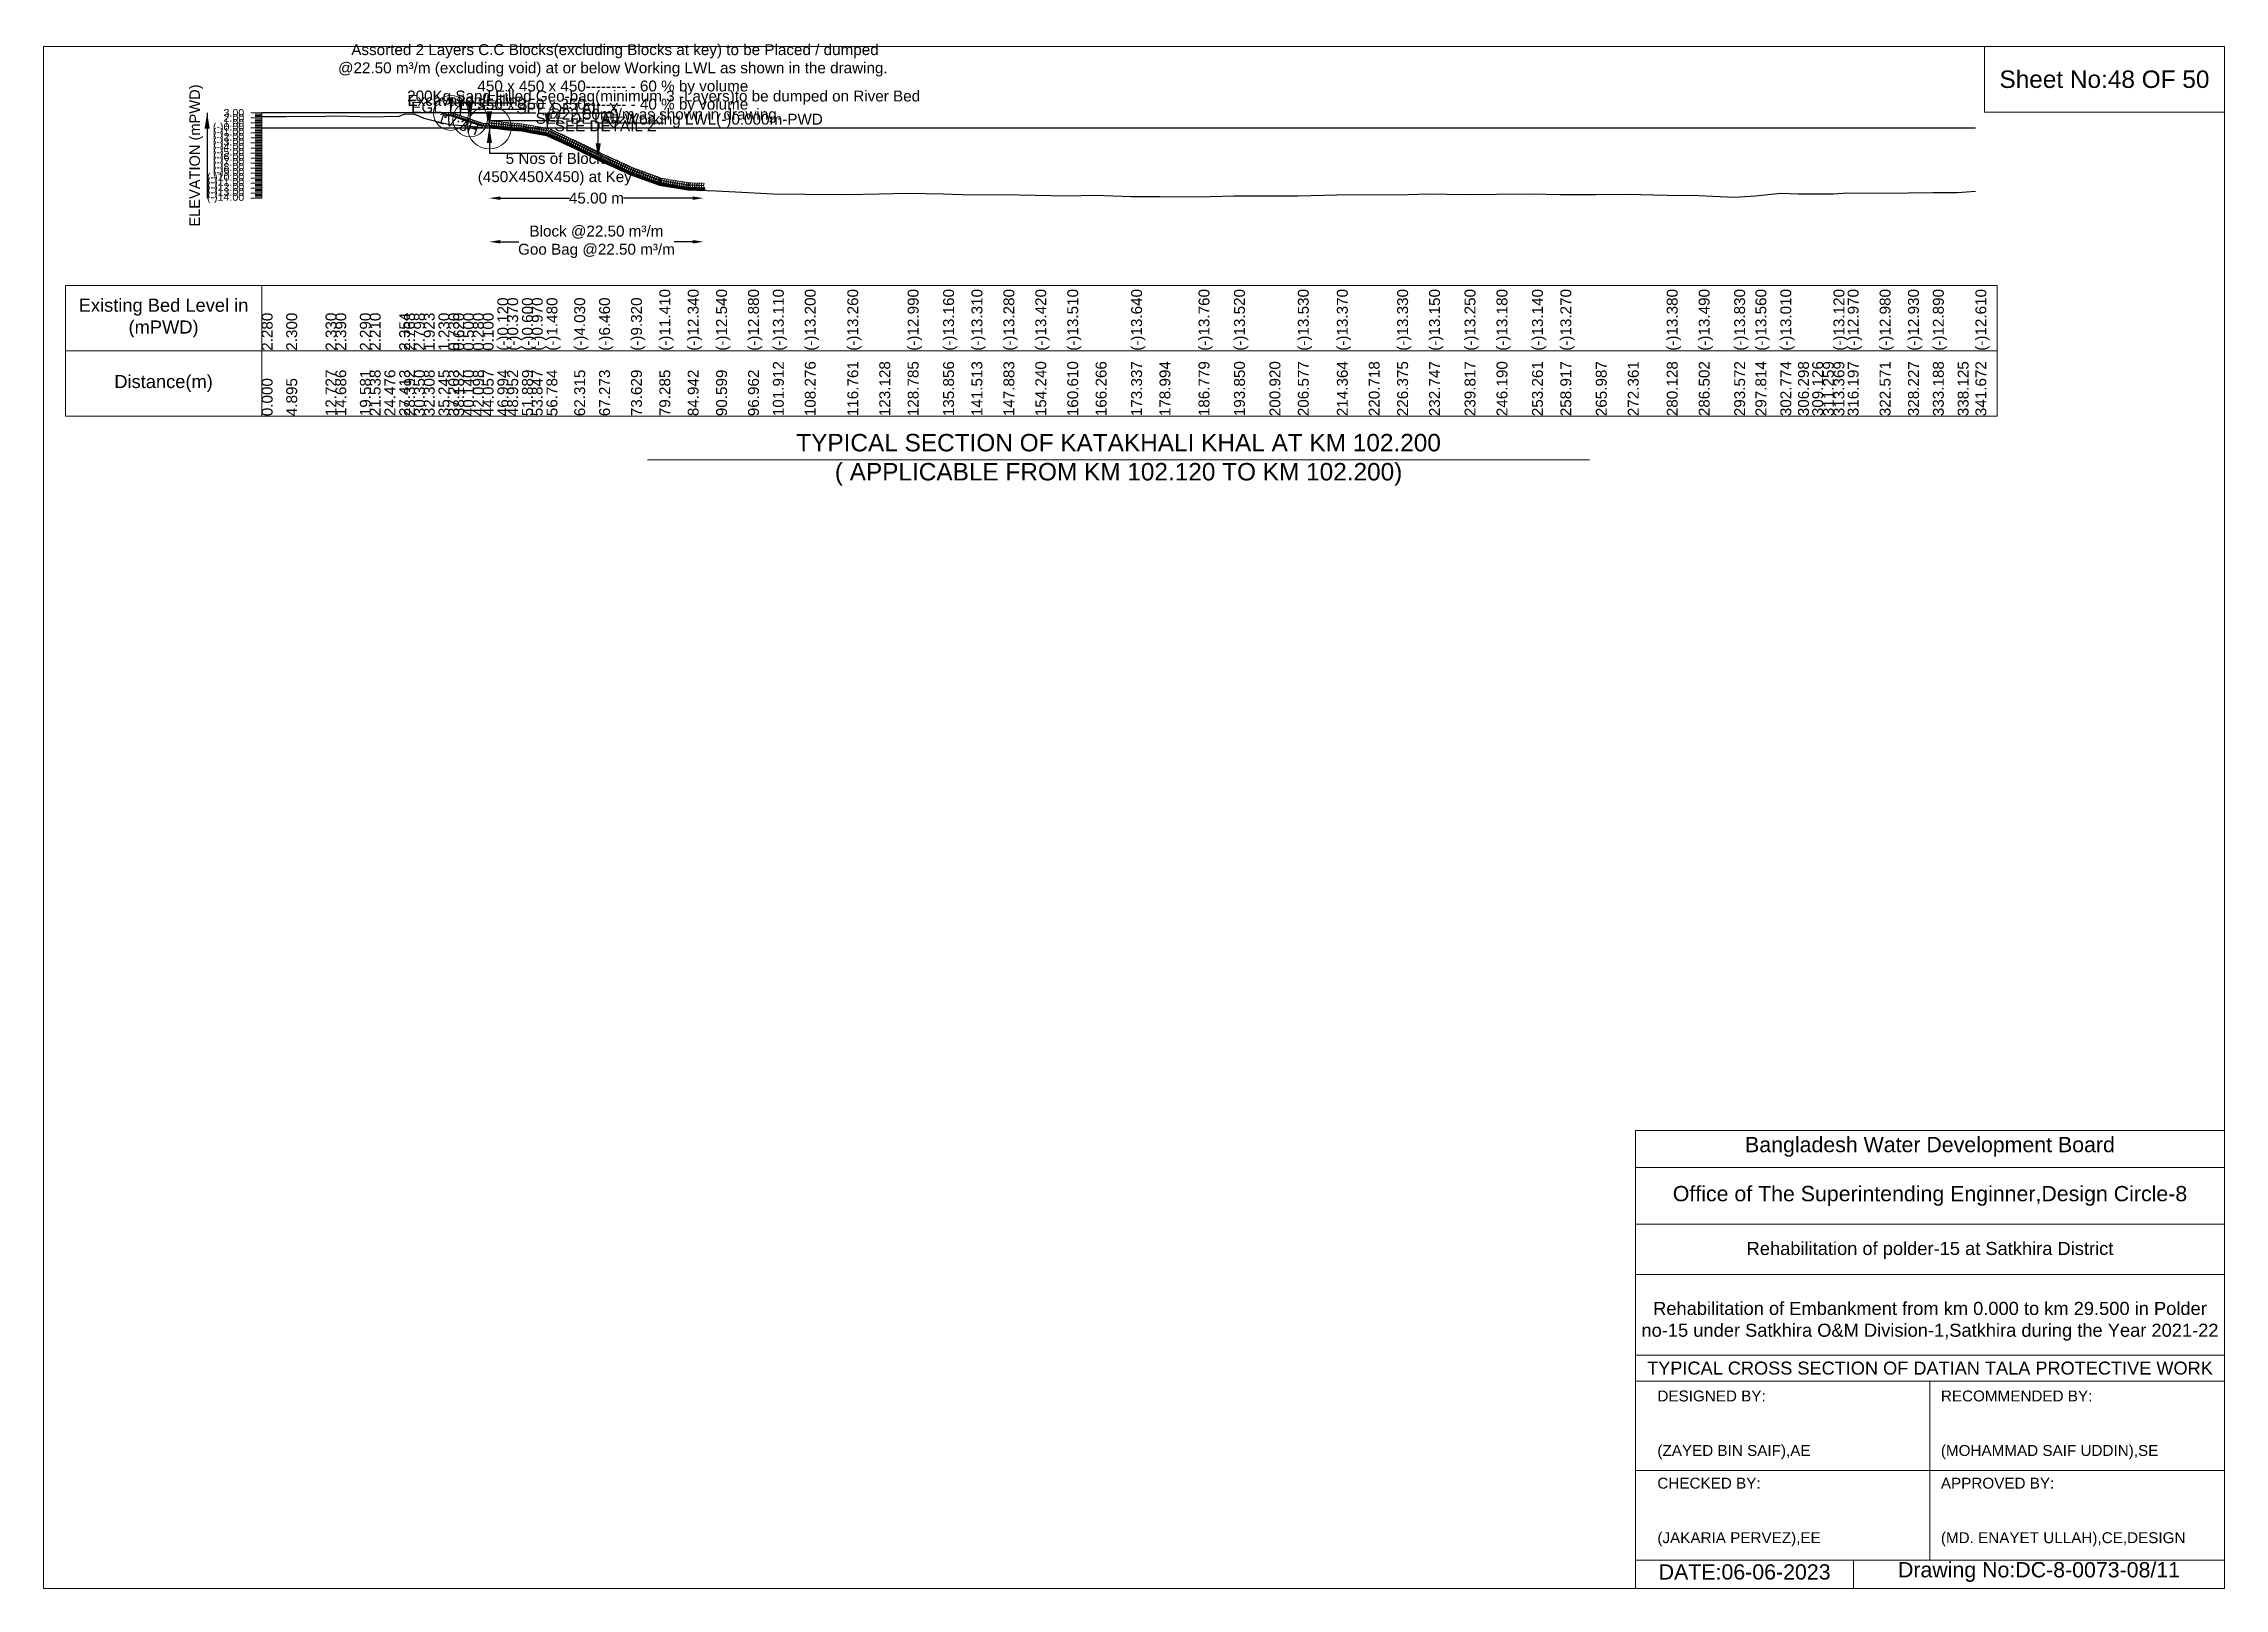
# Model space of a CAD drawing. Header units: inches. Extents: x 89000 to 845000, y -7071 to 31.
# Drawn here: x 805000 to 815000, y -7071 to 14 of the extents above; entities that cross this region are included whole.
import ezdxf

# ---------------------------------------------------------------- set-up
doc = ezdxf.new("R2010")
doc.units = ezdxf.units.IN
doc.header["$LTSCALE"] = 7
doc.header["$MEASUREMENT"] = 0
for name, color, linetype, lineweight in [('Cross section Data Border', 7, 'Continuous', 9), ('Cross Section Labels', 7, 'Continuous', 9), ('Existing_Bed_Level for Xsection', 7, 'Continuous', 25), ('Long Section Labels', 7, 'Continuous', 9)]:
    doc.layers.add(name, color=color, linetype=linetype, lineweight=lineweight)
doc.styles.get("Standard").update_dxf_attribs({"font": 'arial.ttf'})
doc.dimstyles.new('Appron Lebeling Style', dxfattribs={"dimtxt": 50, "dimasz": 50, "dimexe": 0.18, "dimexo": 0.0625, "dimgap": 0.09, "dimtad": 0, "dimtih": 1, "dimtoh": 1, "dimdec": 4, "dimzin": 0, "dimdsep": 46, "dimtxsty": 'Standard', "dimcen": 0.09, "dimse1": 1, "dimse2": 1, "dimadec": 0, "dimazin": 0, "dimtfac": 1, "dimtdec": 4, "dimtofl": 0, "dimtmove": 0, "dimatfit": 3, "dimfxl": 1, "dimtolj": 1, "dimtzin": 0, "dimarcsym": 0})
doc.dimstyles.get("Standard").update_dxf_attribs({"dimtxt": 0.18, "dimasz": 0.18, "dimexe": 0.18, "dimexo": 0.0625, "dimgap": 0.09, "dimtad": 0, "dimtih": 1, "dimtoh": 1, "dimdec": 4, "dimzin": 0, "dimdsep": 46, "dimtxsty": 'Standard', "dimcen": 0.09, "dimadec": 0, "dimazin": 0, "dimtfac": 1, "dimtdec": 4, "dimtofl": 0, "dimtmove": 0, "dimatfit": 3, "dimfxl": 1, "dimtolj": 1, "dimtzin": 0, "dimarcsym": 0})

msp = doc.modelspace()

# ---------------------------------------------------------------- texts
at = {"layer": 'Cross section Data Border', "char_height": 60, "width": 800, "attachment_point": 5}
for s, insert in [('Existing Bed Level in (mPWD)', (805550, -1244.91)), ('Distance(m)', (805550, -1544.91))]:
    msp.add_mtext(s, dxfattribs=dict(at, insert=insert))
at = {"layer": 'Cross Section Labels'}
for s, insert, char_height, attachment_point in [(' Assorted 2 Layers C.C Blocks(excluding Blocks at key) to be Placed / dumped^J@22.50 m³/m (excluding void) at or below Working LWL as shown in the drawing.^J450 x 450 x 450-------- - 60 % by volume^J350 x 350 x 350-------- - 40 % by volume', (807610.27381, -303.91), 50, 8), ('200Kg Sand Filled Geo-bag(minimum 3 -Layers)to be dumped on River Bed^J@22.50m³/m as shown in drawing.', (807843.19243, -349.91), 50, 8), ('Sheet No:48 OF 50', (814450, -150), 80, 5), ('Excavation/Filling', (807212.04682, -286.66), 50, 9), ('EGL', (806825.5396, -303.91), 50, 9), ('SEE DETAIL X', (807168.05932, -257.91), 50, 1), ('SEE DETAIL Y', (807256.03432, -303.91), 50, 1), ('SEE DETAIL Z', (807344.00932, -338.41), 50, 1), ('Working LWL(-)0.000m-PWD', (807665.00932, -372.91), 50, 7), ('5 Nos of Block ^J(450X450X450) at Key', (807344.00932, -487.91), 50, 2), ('TYPICAL SECTION OF KATAKHALI KHAL AT KM 102.200^J( APPLICABLE FROM KM 102.120 TO KM 102.200)', (809929.22508, -1894.91), 80, 5), ('Bangladesh Water Development Board', (813650, -5046), 70, 5), ('Office of The Superintending Enginner,Design Circle-8', (813650, -5271), 70, 5)]:
    msp.add_mtext(s, dxfattribs=dict(at, insert=insert, char_height=char_height, attachment_point=attachment_point))
at = {"layer": 'Cross Section Labels', "insert": (806908.4102, -329.48236), "char_height": 50, "attachment_point": 2, "rotation": 341.565051177}
msp.add_mtext('1V:3H', dxfattribs=at)
at = {"layer": 'Cross Section Labels'}
for s, insert, char_height, width, attachment_point in [('Rehabilitation of polder-15 at Satkhira District', (813650, -5521), 60, 2800, 5), ('Rehabilitation of Embankment from km 0.000 to km 29.500 in Polder no-15 under Satkhira O&M Division-1,Satkhira during the Year 2021-22', (813650, -5846), 60, 2700, 5), ('TYPICAL CROSS SECTION OF DATIAN TALA PROTECTIVE WORK', (813650, -6061), 59.5765532, 2800, 5), ('DESIGNED BY:^J^J^J(ZAYED BIN SAIF),AE', (812400, -6321), 50, 1400, 4), ('RECOMMENDED BY:^J^J^J(MOHAMMAD SAIF UDDIN),SE', (813700, -6321), 50, 1400, 4), ('CHECKED BY:^J^J^J(JAKARIA PERVEZ),EE', (812400, -6721), 50, 1400, 4), ('APPROVED BY:^J^J^J(MD. ENAYET ULLAH),CE,DESIGN', (813700, -6721), 50, 1400, 4), ('DATE:06-06-2023', (812800, -6996), 70, 1400, 5), ('Drawing No:DC-8-0073-08/11', (814150, -6996), 70, 2200, 5)]:
    msp.add_mtext(s, dxfattribs=dict(at, insert=insert, char_height=char_height, width=width, attachment_point=attachment_point))
at = {"layer": 'Long Section Labels', "rotation": 90}
for s, insert, char_height, attachment_point in [('ELEVATION (mPWD)', (805700, -499.41), 48, 5), ('(-)0.120', (807080.85338, -1394.91), 50, 1), ('(-)0.370', (807125.89548, -1394.91), 50, 1), ('(-)0.600', (807193.44293, -1394.91), 50, 1), ('(-)0.970', (807238.48503, -1394.91), 50, 1), ('(-)1.480', (807306.03247, -1394.91), 50, 1), ('(-)4.030', (807433.24678, -1394.91), 50, 1), ('(-)6.460', (807547.28316, -1394.91), 50, 1), ('(-)9.320', (807693.45626, -1394.91), 50, 1), ('(-)11.410', (807823.56162, -1394.91), 50, 1), ('(-)12.340', (807953.66729, -1394.91), 50, 1), ('(-)12.540', (808083.7732, -1394.91), 50, 1), ('(-)12.880', (808230.12593, -1394.91), 50, 1), ('(-)12.880', (808230.12593, -1394.91), 50, 1), ('(-)13.110', (808343.98561, -1394.91), 50, 1), ('(-)13.110', (808343.98561, -1394.91), 50, 1), ('(-)13.110', (808343.98561, -1394.91), 50, 1), ('(-)13.200', (808490.34043, -1394.91), 50, 1), ('(-)13.200', (808490.34043, -1394.91), 50, 1), ('(-)13.260', (808685.5014, -1394.91), 50, 1), ('(-)13.260', (808685.5014, -1394.91), 50, 1), ('(-)12.990', (808962.05631, -1394.91), 50, 1), ('(-)13.160', (809124.68657, -1394.91), 50, 1), ('(-)13.160', (809124.68657, -1394.91), 50, 1), ('(-)13.310', (809254.79109, -1394.91), 50, 1), ('(-)13.280', (809401.30357, -1394.91), 50, 1), ('(-)13.420', (809547.5271, -1394.91), 50, 1), ('(-)13.420', (809547.5271, -1394.91), 50, 1), ('(-)13.510', (809694.02862, -1394.91), 50, 1), ('(-)13.510', (809694.02862, -1394.91), 50, 1), ('(-)13.640', (809986.75619, -1394.91), 50, 1), ('(-)13.640', (809986.75619, -1394.91), 50, 1), ('(-)13.760', (810295.92464, -1394.91), 50, 1), ('(-)13.520', (810458.54652, -1394.91), 50, 1), ('(-)13.530', (810751.2681, -1394.91), 50, 1), ('(-)13.370', (810930.36177, -1394.91), 50, 1), ('(-)13.330', (811206.61739, -1394.91), 50, 1), ('(-)13.150', (811353.17136, -1394.91), 50, 1), ('(-)13.150', (811353.17136, -1394.91), 50, 1), ('(-)13.250', (811515.79207, -1394.91), 50, 1), ('(-)13.250', (811515.79207, -1394.91), 50, 1), ('(-)13.180', (811662.3784, -1394.91), 50, 1), ('(-)13.140', (811824.99422, -1394.91), 50, 1), ('(-)13.270', (811955.08762, -1394.91), 50, 1), ('(-)13.380', (812442.94299, -1394.91), 50, 1), ('(-)13.490', (812589.5362, -1394.91), 50, 1), ('(-)13.830', (812752.15121, -1394.91), 50, 1), ('(-)13.560', (812849.72066, -1394.91), 50, 1), ('(-)13.010', (812963.81263, -1394.91), 50, 1), ('(-)13.120', (813207.47792, -1394.91), 50, 1), ('(-)12.970', (813272.52511, -1394.91), 50, 1), ('(-)12.980', (813419.12626, -1394.91), 50, 1), ('(-)12.930', (813549.21726, -1394.91), 50, 1), ('(-)12.890', (813663.31863, -1394.91), 50, 1), ('(-)12.610', (813858.45015, -1394.91), 50, 1), ('2.280', (806000, -1394.91), 50, 1), ('2.280', (806000, -1394.91), 50, 1), ('2.300', (806112.58955, -1394.91), 50, 1), ('2.330', (806292.72654, -1394.91), 50, 1), ('2.390', (806337.76864, -1394.91), 50, 1), ('2.290', (806450.35819, -1394.91), 50, 1), ('2.210', (806495.38459, -1394.91), 50, 1), ('2.354', (806630.49519, -1394.91), 50, 1), ('2.768', (806653.01624, -1394.91), 50, 1), ('2.798', (806698.04263, -1394.91), 50, 1), ('1.923', (806743.08473, -1394.91), 50, 1), ('1.230', (806810.63218, -1394.91), 50, 1), ('0.730', (806855.67428, -1394.91), 50, 1), ('0.620', (806878.19533, -1394.91), 50, 1), ('0.500', (806923.22173, -1394.91), 50, 1), ('0.280', (806968.26383, -1394.91), 50, 1), ('0.100', (807013.30593, -1394.91), 50, 1), ('12.727', (806292.72654, -1694.91), 50, 1), ('14.686', (806337.76864, -1694.91), 50, 1), ('19.581', (806450.35819, -1694.91), 50, 1), ('21.538', (806495.38459, -1694.91), 50, 1), ('24.476', (806562.94774, -1694.91), 50, 1), ('27.413', (806630.49519, -1694.91), 50, 1), ('28.392', (806653.01624, -1694.91), 50, 1), ('30.350', (806698.04263, -1694.91), 50, 1), ('32.308', (806743.08473, -1694.91), 50, 1), ('35.245', (806810.63218, -1694.91), 50, 1), ('37.203', (806855.67428, -1694.91), 50, 1), ('38.182', (806878.19533, -1694.91), 50, 1), ('40.140', (806923.22173, -1694.91), 50, 1), ('42.098', (806968.26383, -1694.91), 50, 1), ('44.057', (807013.30593, -1694.91), 50, 1), ('46.994', (807080.85338, -1694.91), 50, 1), ('48.952', (807125.89548, -1694.91), 50, 1), ('51.889', (807193.44293, -1694.91), 50, 1), ('53.847', (807238.48503, -1694.91), 50, 1), ('56.784', (807306.03247, -1694.91), 50, 1), ('62.315', (807433.24678, -1694.91), 50, 1), ('67.273', (807547.28316, -1694.91), 50, 1), ('73.629', (807693.45626, -1694.91), 50, 1), ('79.285', (807823.56162, -1694.91), 50, 1), ('84.942', (807953.66729, -1694.91), 50, 1), ('90.599', (808083.7732, -1694.91), 50, 1), ('96.962', (808230.12593, -1694.91), 50, 1), ('101.912', (808343.98561, -1694.91), 50, 1), ('108.276', (808490.34043, -1694.91), 50, 1), ('116.761', (808685.5014, -1694.91), 50, 1), ('123.128', (808831.95245, -1694.91), 50, 1), ('128.785', (808962.05631, -1694.91), 50, 1), ('135.856', (809124.68657, -1694.91), 50, 1), ('141.513', (809254.79109, -1694.91), 50, 1), ('147.883', (809401.30357, -1694.91), 50, 1), ('154.240', (809547.5271, -1694.91), 50, 1), ('160.610', (809694.02862, -1694.91), 50, 1), ('166.266', (809824.12949, -1694.91), 50, 1), ('173.337', (809986.75619, -1694.91), 50, 1), ('178.994', (810116.85801, -1694.91), 50, 1), ('186.779', (810295.92464, -1694.91), 50, 1), ('193.850', (810458.54652, -1694.91), 50, 1), ('200.920', (810621.1693, -1694.91), 50, 1), ('206.577', (810751.2681, -1694.91), 50, 1), ('214.364', (810930.36177, -1694.91), 50, 1), ('220.718', (811076.51709, -1694.91), 50, 1), ('226.375', (811206.61739, -1694.91), 50, 1), ('232.747', (811353.17136, -1694.91), 50, 1), ('239.817', (811515.79207, -1694.91), 50, 1), ('246.190', (811662.3784, -1694.91), 50, 1), ('253.261', (811824.99422, -1694.91), 50, 1), ('258.917', (811955.08762, -1694.91), 50, 1), ('265.987', (812117.70522, -1694.91), 50, 1), ('272.361', (812264.30923, -1694.91), 50, 1), ('280.128', (812442.94299, -1694.91), 50, 1), ('286.502', (812589.5362, -1694.91), 50, 1), ('293.572', (812752.15121, -1694.91), 50, 1), ('297.814', (812849.72066, -1694.91), 50, 1), ('302.774', (812963.81263, -1694.91), 50, 1), ('306.298', (813044.8605, -1694.91), 50, 1), ('309.126', (813109.90737, -1694.91), 50, 1), ('311.259', (813158.94606, -1694.91), 50, 1), ('313.369', (813207.47792, -1694.91), 50, 1), ('316.197', (813272.52511, -1694.91), 50, 1), ('322.571', (813419.12626, -1694.91), 50, 1), ('328.227', (813549.21726, -1694.91), 50, 1), ('333.188', (813663.31863, -1694.91), 50, 1), ('338.125', (813776.87787, -1694.91), 50, 1), ('341.672', (813858.45015, -1694.91), 50, 1), ('0.000', (806000, -1694.91), 50, 1), ('4.895', (806112.58955, -1694.91), 50, 1)]:
    msp.add_mtext(s, dxfattribs=dict(at, insert=insert, char_height=char_height, attachment_point=attachment_point))
at = {"layer": 'Long Section Labels', "char_height": 35, "attachment_point": 6}
for s, insert in [('3.00', (805920, -303.91)), ('(-)0.00', (805920, -372.91)), ('(-)1.00', (805920, -395.91)), ('(-)2.00', (805920, -418.91)), ('2.00', (805920, -326.91)), ('1.00', (805920, -349.91)), ('(-)3.00', (805920, -441.91)), ('(-)4.00', (805920, -464.91)), ('(-)5.00', (805920, -487.91)), ('(-)6.00', (805920, -510.91)), ('(-)10.00', (805920, -602.91)), ('(-)7.00', (805920, -533.91)), ('(-)8.00', (805920, -556.91)), ('(-)9.00', (805920, -579.91)), ('(-)11.00', (805920, -625.91)), ('(-)12.00', (805920, -648.91)), ('(-)13.00', (805920, -671.91)), ('(-)14.00', (805920, -694.91))]:
    msp.add_mtext(s, dxfattribs=dict(at, insert=insert))

# ---------------------------------------------------------------- blocks, each defined once
blk = doc.blocks.new('*D355')
at = {"layer": 'Cross Section Labels', "color": 0, "lineweight": -2, "transparency": 16777216}
for p, q in [((807094, -695), (807412, -695)), ((807976, -695), (807659, -695))]:
    blk.add_line(p, q, dxfattribs=at)
at = {"layer": 'Cross Section Labels', "color": 0, "transparency": 16777216}
for points in [[(807094, -687), (807094, -703), (807044, -695)], [(807976, -687), (807976, -703), (808026, -695)]]:
    blk.add_solid(points, dxfattribs=at)
at = {"layer": 'Defpoints', "color": 0, "transparency": 16777216}
for p in [(807044, -373), (808026, -659), (808026, -695)]:
    blk.add_point(p, dxfattribs=at)
at = {"layer": 'Cross Section Labels', "color": 0, "transparency": 16777216, "insert": (807535, -695), "char_height": 50, "attachment_point": 5}
blk.add_mtext('\\A1;45.00 m', dxfattribs=at)
blk = doc.blocks.new('*D356')
at = {"layer": 'Cross Section Labels', "color": 0, "lineweight": -2, "transparency": 16777216}
for p, q in [((807094, -895), (807179, -895)), ((807976, -895), (807891, -895))]:
    blk.add_line(p, q, dxfattribs=at)
at = {"layer": 'Cross Section Labels', "color": 0, "transparency": 16777216}
for points in [[(807094, -887), (807094, -903), (807044, -895)], [(807976, -887), (807976, -903), (808026, -895)]]:
    blk.add_solid(points, dxfattribs=at)
at = {"layer": 'Defpoints', "color": 0, "transparency": 16777216}
for p in [(807044, -373), (808026, -659), (808026, -895)]:
    blk.add_point(p, dxfattribs=at)
at = {"layer": 'Cross Section Labels', "color": 0, "transparency": 16777216, "insert": (807535, -895), "char_height": 50, "attachment_point": 5}
blk.add_mtext('\\A1;Block @22.50 m³/m ^JGoo Bag @22.50 m³/m ', dxfattribs=at)

# ---------------------------------------------------------------- dimensions: what is measured, and where the dimension line sits
at = {"layer": 'Cross Section Labels'}
for base, text, picture, middle in [((808026.1902, -694.91), '45.00 m', '*D355', (807535.09976, -694.91)), ((808026.1902, -894.91), 'Block @22.50 m³/m ^JGoo Bag @22.50 m³/m ', '*D356', (807535.09976, -894.91))]:
    dim = msp.add_linear_dim(base=base, p1=(807044.00932, -372.91), p2=(808026.1902, -659.29411), text=text, dimstyle='Appron Lebeling Style', dxfattribs=at)
    dim.commit()
    dim.dimension.update_dxf_attribs({"geometry": picture, "text_midpoint": middle})

# ---------------------------------------------------------------- linework, layer by layer
at = {"layer": 'Cross section Data Border'}
msp.add_lwpolyline([(805100, -1094.91), (813958.45015, -1094.91), (813958.45015, -1694.91), (805100, -1694.91)], close=True, dxfattribs=at)
for points in [[(806000, -1094.91), (806000, -1694.91)], [(805100, -1394.91), (813958.45015, -1394.91)]]:
    msp.add_lwpolyline(points, dxfattribs=at)
at = {"layer": 'Cross Section Labels'}
for points in [[(805000, 0), (815000, 0), (815000, -7071), (805000, -7071)], [(813900, 0), (815000, 0), (815000, -300), (813900, -300)], [(807615.00932, -372.91), (807665.00932, -322.91), (807565.00932, -322.91)]]:
    msp.add_lwpolyline(points, close=True, dxfattribs=at)
for points in [[(807769.22508, -1894.91), (809929.22508, -1894.91), (812089.22508, -1894.91)], [(812300, -7071), (812300, -4971), (815000, -4971)], [(812300, -5141), (815000, -5141)], [(812300, -5401), (815000, -5401)], [(812300, -5631), (815000, -5631)], [(812300, -6001), (815000, -6001)], [(812300, -6121), (815000, -6121)], [(813650, -6121), (813650, -6941)], [(812300, -6531), (815000, -6531)], [(812300, -6941), (815000, -6941)], [(813300, -6941), (813300, -7071)]]:
    msp.add_lwpolyline(points, dxfattribs=at)
for centre, radius in [((806868.05932, -303.91), 80), ((806956.03432, -333.235), 80), ((807044.00932, -369.46), 100)]:
    msp.add_circle(centre, radius, dxfattribs=at)
at = {"layer": 'Existing_Bed_Level for Xsection'}
for points in [[(807044.00932, -303.91), (806000, -303.91)], [(806000, -320.47), (806112.58955, -320.01), (806292.72654, -319.32), (806337.76864, -317.94), (806450.35819, -320.24), (806495.38459, -322.08), (806562.94774, -320.47), (806630.49519, -318.768), (806653.01624, -309.246), (806698.04263, -308.556), (806743.08473, -328.681), (806810.63218, -344.62), (806855.67428, -356.12), (806878.19533, -358.65), (806923.22173, -361.41), (806968.26383, -366.47), (807013.30593, -370.61), (807080.85338, -375.67), (807125.89548, -381.42), (807193.44293, -386.71), (807238.48503, -395.22), (807306.03247, -406.95), (807433.24678, -465.6), (807547.28316, -521.49), (807693.45626, -587.27), (807823.56162, -635.34), (807953.66729, -656.73), (808083.7732, -661.33), (808230.12593, -669.15), (808343.98561, -674.44), (808490.34043, -676.51), (808685.5014, -677.89), (808831.95245, -674.44), (808962.05631, -671.68), (809124.68657, -675.59), (809254.79109, -679.04), (809401.30357, -678.35), (809547.5271, -681.57), (809694.02862, -683.64), (809824.12949, -681.57), (809986.75619, -686.63), (810116.85801, -686.63), (810295.92464, -689.39), (810458.54652, -683.87), (810621.1693, -683.64), (810751.2681, -684.1), (810930.36177, -680.42), (811076.51709, -677.89), (811206.61739, -679.5), (811353.17136, -675.36), (811515.79207, -677.66), (811662.3784, -676.05), (811824.99422, -675.13), (811955.08762, -678.12), (812117.70522, -677.66), (812264.30923, -676.51), (812442.94299, -680.65), (812589.5362, -683.18), (812752.15121, -691), (812849.72066, -684.79), (812963.81263, -672.14), (813044.8605, -675.59), (813109.90737, -675.36), (813158.94606, -674.44), (813207.47792, -674.67), (813272.52511, -671.22), (813419.12626, -671.45), (813549.21726, -670.3), (813663.31863, -669.38), (813776.87787, -669.15), (813858.45015, -662.94)], [(806000, -372.91), (813858.45015, -372.91)], [(807018.13432, -353.935), (806869.12157, -304.26409), (806868.05932, -303.91), (806866.9396, -303.91), (806846.2396, -303.91)], [(806846.2396, -310.81), (806866.9396, -310.81), (807018.13432, -361.20824)], [(806846.2396, -313.11), (806866.56636, -313.11), (807014.91636, -362.56)], [(806846.2396, -315.41), (806866.19312, -315.41), (807012.95932, -364.33206)]]:
    msp.add_lwpolyline(points, dxfattribs=at)
at = {"layer": 'Long Section Labels'}
for points in [[(806000, -303.91), (805950, -303.91)], [(806000, -326.91), (805950, -326.91)], [(806000, -349.91), (805950, -349.91)], [(806000, -372.91), (805950, -372.91)], [(806000, -395.91), (805950, -395.91)], [(806000, -309.66), (805970, -309.66)], [(806000, -315.41), (805970, -315.41)], [(806000, -321.16), (805970, -321.16)], [(806000, -332.66), (805970, -332.66)], [(806000, -338.41), (805970, -338.41)], [(806000, -344.16), (805970, -344.16)], [(806000, -355.66), (805970, -355.66)], [(806000, -361.41), (805970, -361.41)], [(806000, -367.16), (805970, -367.16)], [(806000, -378.66), (805970, -378.66)], [(806000, -384.41), (805970, -384.41)], [(806000, -390.16), (805970, -390.16)], [(806000, -694.91), (806000, -671.91), (806000, -648.91), (806000, -625.91), (806000, -602.91), (806000, -579.91), (806000, -556.91), (806000, -533.91), (806000, -510.91), (806000, -487.91), (806000, -464.91), (806000, -441.91), (806000, -418.91), (806000, -395.91), (806000, -372.91), (806000, -349.91), (806000, -326.91), (806000, -303.91)], [(806000, -418.91), (805950, -418.91)], [(806000, -441.91), (805950, -441.91)], [(806000, -464.91), (805950, -464.91)], [(806000, -487.91), (805950, -487.91)], [(806000, -401.66), (805970, -401.66)], [(806000, -407.41), (805970, -407.41)], [(806000, -413.16), (805970, -413.16)], [(806000, -424.66), (805970, -424.66)], [(806000, -430.41), (805970, -430.41)], [(806000, -436.16), (805970, -436.16)], [(806000, -447.66), (805970, -447.66)], [(806000, -453.41), (805970, -453.41)], [(806000, -459.16), (805970, -459.16)], [(806000, -470.66), (805970, -470.66)], [(806000, -476.41), (805970, -476.41)], [(806000, -482.16), (805970, -482.16)], [(806000, -493.66), (805970, -493.66)], [(806000, -499.41), (805970, -499.41)], [(806000, -510.91), (805950, -510.91)], [(806000, -533.91), (805950, -533.91)], [(806000, -556.91), (805950, -556.91)], [(806000, -579.91), (805950, -579.91)], [(806000, -505.16), (805970, -505.16)], [(806000, -516.66), (805970, -516.66)], [(806000, -522.41), (805970, -522.41)], [(806000, -528.16), (805970, -528.16)], [(806000, -539.66), (805970, -539.66)], [(806000, -545.41), (805970, -545.41)], [(806000, -551.16), (805970, -551.16)], [(806000, -562.66), (805970, -562.66)], [(806000, -568.41), (805970, -568.41)], [(806000, -574.16), (805970, -574.16)], [(806000, -585.66), (805970, -585.66)], [(806000, -591.41), (805970, -591.41)], [(806000, -597.16), (805970, -597.16)], [(806000, -602.91), (805950, -602.91)], [(806000, -625.91), (805950, -625.91)], [(806000, -648.91), (805950, -648.91)], [(806000, -671.91), (805950, -671.91)], [(806000, -694.91), (805950, -694.91)], [(806000, -608.66), (805970, -608.66)], [(806000, -614.41), (805970, -614.41)], [(806000, -620.16), (805970, -620.16)], [(806000, -631.66), (805970, -631.66)], [(806000, -637.41), (805970, -637.41)], [(806000, -643.16), (805970, -643.16)], [(806000, -654.66), (805970, -654.66)], [(806000, -660.41), (805970, -660.41)], [(806000, -666.16), (805970, -666.16)], [(806000, -677.66), (805970, -677.66)], [(806000, -683.41), (805970, -683.41)], [(806000, -689.16), (805970, -689.16)]]:
    msp.add_lwpolyline(points, dxfattribs=at)
for points in [[(806846.2396, -303.91), (806839.3396, -303.91), (806839.3396, -314.26), (806846.2396, -314.26)], [(806846.2396, -314.26), (806839.3396, -314.26), (806839.3396, -324.61), (806846.2396, -324.61)], [(806856.5896, -303.91), (806846.2396, -303.91), (806846.2396, -310.81), (806856.5896, -310.81)], [(806866.9396, -303.91), (806856.5896, -303.91), (806856.5896, -310.81), (806866.9396, -310.81)], [(806878.94045, -307.53704), (806869.12157, -304.26409), (806866.9396, -310.81), (806876.75847, -314.08296)], [(806888.75932, -310.81), (806878.94045, -307.53704), (806876.75847, -314.08296), (806886.57735, -317.35591)], [(806898.57819, -314.08296), (806888.75932, -310.81), (806886.57735, -317.35591), (806896.39622, -320.62887)], [(806908.39706, -317.35591), (806898.57819, -314.08296), (806896.39622, -320.62887), (806906.21509, -323.90183)], [(806918.21593, -320.62887), (806908.39706, -317.35591), (806906.21509, -323.90183), (806916.03396, -327.17479)], [(806928.03481, -323.90183), (806918.21593, -320.62887), (806916.03396, -327.17479), (806925.85283, -330.44774)], [(806937.85368, -327.17479), (806928.03481, -323.90183), (806925.85283, -330.44774), (806935.67171, -333.7207)], [(806947.67255, -330.44774), (806937.85368, -327.17479), (806935.67171, -333.7207), (806945.49058, -336.99366)], [(806957.49142, -333.7207), (806947.67255, -330.44774), (806945.49058, -336.99366), (806955.30945, -340.26662)], [(806967.31029, -336.99366), (806957.49142, -333.7207), (806955.30945, -340.26662), (806965.12832, -343.53957)], [(806977.12917, -340.26662), (806967.31029, -336.99366), (806965.12832, -343.53957), (806974.9472, -346.81253)], [(806986.94804, -343.53957), (806977.12917, -340.26662), (806974.9472, -346.81253), (806984.76607, -350.08549)], [(806996.76691, -346.81253), (806986.94804, -343.53957), (806984.76607, -350.08549), (806994.58494, -353.35845)], [(807006.58578, -350.08549), (806996.76691, -346.81253), (806994.58494, -353.35845), (807004.40381, -356.6314)], [(807016.40466, -353.35845), (807006.58578, -350.08549), (807004.40381, -356.6314), (807014.22268, -359.90436)], [(807023.30932, -362.56), (807012.95932, -362.56), (807012.95932, -372.91), (807023.30932, -372.91)], [(807028.48432, -352.21), (807018.13432, -352.21), (807018.13432, -362.56), (807028.48432, -362.56)], [(807033.65932, -362.56), (807023.30932, -362.56), (807023.30932, -372.91), (807033.65932, -372.91)], [(807038.83432, -352.21), (807028.48432, -352.21), (807028.48432, -362.56), (807038.83432, -362.56)], [(807044.00932, -362.56), (807033.65932, -362.56), (807033.65932, -372.91), (807044.00932, -372.91)], [(807052.85378, -349.53233), (807043.52619, -354.01771), (807048.01158, -363.34529), (807057.33916, -358.85991)], [(807057.80017, -342.94346), (807048.03156, -339.52339), (807044.6115, -349.292), (807054.38011, -352.71206)], [(807063.17486, -350.30548), (807053.84728, -354.79087), (807058.33266, -364.11845), (807067.66025, -359.63307)], [(807068.12125, -343.71661), (807058.35264, -340.29655), (807054.93258, -350.06516), (807064.70119, -353.48522)], [(807073.49594, -351.07864), (807064.16836, -355.56402), (807068.65374, -364.89161), (807077.98133, -360.40622)], [(807078.44233, -344.48977), (807068.67373, -341.06971), (807065.25366, -350.83831), (807075.02227, -354.25837)], [(807083.81702, -351.85179), (807074.48944, -356.33718), (807078.97482, -365.66476), (807088.30241, -361.17938)], [(807088.76341, -345.26292), (807078.99481, -341.84286), (807075.57475, -351.61147), (807085.34335, -355.03153)], [(807095.32244, -353.3495), (807085.77352, -357.34209), (807089.76611, -366.891), (807099.31502, -362.89841)], [(807100.60588, -347.02769), (807091.02903, -343.10259), (807087.10392, -352.67944), (807096.68078, -356.60454)], [(807105.58912, -354.66013), (807096.04021, -358.65271), (807100.03279, -368.20163), (807109.58171, -364.20904)], [(807110.87256, -348.33832), (807101.29571, -344.41322), (807097.37061, -353.99007), (807106.94746, -357.91517)], [(807115.8558, -355.97075), (807106.30689, -359.96334), (807110.29947, -369.51225), (807119.84839, -365.51967)], [(807121.13924, -349.64895), (807111.56239, -345.72385), (807107.63729, -355.3007), (807117.21414, -359.2258)], [(807126.12248, -357.28138), (807116.57357, -361.27397), (807120.56616, -370.82288), (807130.11507, -366.8303)], [(807131.40592, -350.95958), (807121.82907, -347.03447), (807117.90397, -356.61132), (807127.48082, -360.53643)], [(807135.26274, -358.10715), (807125.92003, -362.56093), (807130.37381, -371.90365), (807139.71652, -367.44986)], [(807140.23141, -351.53506), (807130.47443, -348.08195), (807127.02132, -357.83892), (807136.77829, -361.29204)], [(807145.58115, -358.91524), (807136.23843, -363.36902), (807140.69221, -372.71174), (807150.03493, -368.25795)], [(807150.54981, -352.34315), (807140.79284, -348.89004), (807137.33973, -358.64701), (807147.0967, -362.10012)], [(807155.89955, -359.72333), (807146.55684, -364.17711), (807151.01062, -373.51983), (807160.35333, -369.06604)], [(807160.86822, -353.15124), (807151.11124, -349.69813), (807147.65813, -359.4551), (807157.41511, -362.90821)], [(807166.21796, -360.53142), (807156.87524, -364.9852), (807161.32903, -374.32792), (807170.67174, -369.87413)], [(807171.18662, -353.95933), (807161.42965, -350.50622), (807157.97654, -360.26319), (807167.73351, -363.7163)], [(807176.53636, -361.33951), (807167.19365, -365.79329), (807171.64743, -375.136), (807180.99015, -370.68222)], [(807181.50503, -354.76742), (807171.74806, -351.31431), (807168.29494, -361.07128), (807178.05192, -364.52439)], [(807186.85477, -362.1476), (807177.51205, -366.60138), (807181.96584, -375.94409), (807191.30855, -371.49031)], [(807191.82343, -355.57551), (807182.06646, -352.1224), (807178.61335, -361.87937), (807188.37032, -365.33248)], [(807197.17317, -362.95569), (807187.83046, -367.40947), (807192.28424, -376.75218), (807201.62696, -372.2984)], [(807202.14184, -356.3836), (807192.38487, -352.93049), (807188.93175, -362.68746), (807198.68873, -366.14057)], [(807209.8954, -365.42127), (807200.12507, -368.83641), (807203.54021, -378.60674), (807213.31054, -375.1916)], [(807215.54699, -359.42631), (807206.22166, -354.93623), (807201.73158, -364.26155), (807211.0569, -368.75163)], [(807220.06547, -367.34275), (807210.29515, -370.75789), (807213.71029, -380.52821), (807223.48062, -377.11307)], [(807225.71706, -361.34779), (807216.39174, -356.8577), (807211.90165, -366.18302), (807221.22698, -370.67311)], [(807230.23555, -369.26422), (807220.46522, -372.67936), (807223.88036, -382.44969), (807233.65069, -379.03455)], [(807235.88714, -363.26926), (807226.56181, -358.77918), (807222.07173, -368.1045), (807231.39705, -372.59458)], [(807240.40562, -371.1857), (807230.6353, -374.60084), (807234.05044, -384.37117), (807243.82077, -380.95603)], [(807246.05721, -365.19074), (807236.73189, -360.70065), (807232.2418, -370.02598), (807241.56713, -374.51606)], [(807250.24729, -372.93075), (807240.52855, -376.49004), (807244.08783, -386.20878), (807253.80658, -382.6495)], [(807255.80958, -366.85285), (807246.41887, -362.5012), (807242.06721, -371.89192), (807251.45793, -376.24357)], [(807260.44468, -374.70159), (807250.72593, -378.26087), (807254.28522, -387.97962), (807264.00396, -384.42033)], [(807266.00697, -368.62369), (807256.61625, -364.27203), (807252.26459, -373.66275), (807261.65531, -378.01441)], [(807270.64206, -376.47242), (807260.92332, -380.03171), (807264.4826, -389.75045), (807274.20135, -386.19117)], [(807276.20435, -370.39452), (807266.81363, -366.04287), (807262.46198, -375.43358), (807271.8527, -379.78524)], [(807280.83945, -378.24326), (807271.1207, -381.80254), (807274.67999, -391.52129), (807284.39873, -387.962)], [(807286.40174, -372.16536), (807277.01102, -367.8137), (807272.65936, -377.20442), (807282.05008, -381.55607)], [(807291.03683, -380.01409), (807281.31809, -383.57338), (807284.87737, -393.29212), (807294.59612, -389.73283)], [(807296.59912, -373.93619), (807287.2084, -369.58453), (807282.85675, -378.97525), (807292.24747, -383.32691)], [(807301.23421, -381.78492), (807291.51547, -385.34421), (807295.07476, -395.06295), (807304.7935, -391.50367)], [(807306.79651, -375.70702), (807297.40579, -371.35537), (807293.05413, -380.74609), (807302.44485, -385.09774)], [(807311.4316, -383.55576), (807301.71285, -387.11504), (807305.27214, -396.83379), (807314.99088, -393.2745)], [(807316.99389, -377.47786), (807307.60317, -373.1262), (807303.25152, -382.51692), (807312.64223, -386.86858)], [(807326.66459, -390.06395), (807316.35742, -391.00459), (807317.29806, -401.31176), (807327.60523, -400.37111)], [(807333.60266, -385.62063), (807325.64662, -379.00066), (807319.02666, -386.9567), (807326.9827, -393.57667)], [(807336.06377, -394.39728), (807325.7566, -395.33792), (807326.69725, -405.64509), (807337.00441, -404.70445)], [(807343.00185, -389.95396), (807335.04581, -383.334), (807328.42584, -391.29004), (807336.38188, -397.91)], [(807345.46296, -398.73062), (807335.15579, -399.67126), (807336.09643, -409.97843), (807346.4036, -409.03778)], [(807352.40103, -394.2873), (807344.44499, -387.66733), (807337.82503, -395.62337), (807345.78107, -402.24334)], [(807361.80022, -398.62063), (807353.84418, -392.00067), (807347.22422, -399.95671), (807355.18025, -406.57667)], [(807371.19941, -402.95397), (807363.24337, -396.334), (807356.6234, -404.29004), (807364.57944, -410.91001)], [(807354.86214, -403.06395), (807344.55498, -404.0046), (807345.49562, -414.31176), (807355.80279, -413.37112)], [(807364.26133, -407.39729), (807353.95416, -408.33793), (807354.89481, -418.6451), (807365.20197, -417.70446)], [(807373.66052, -411.73062), (807363.35335, -412.67127), (807364.29399, -422.97843), (807374.60116, -422.03779)], [(807380.59859, -407.28731), (807372.64255, -400.66734), (807366.02259, -408.62338), (807373.97863, -415.24334)], [(807383.0597, -416.06396), (807372.75254, -417.0046), (807373.69318, -427.31177), (807384.00035, -426.37113)], [(807389.99778, -411.62064), (807382.04174, -405.00068), (807375.42177, -412.95672), (807383.37781, -419.57668)], [(807392.45889, -420.3973), (807382.15172, -421.33794), (807383.09237, -431.64511), (807393.39953, -430.70446)], [(807399.39697, -415.95398), (807391.44093, -409.33401), (807384.82096, -417.29005), (807392.777, -423.91002)], [(807401.85808, -424.73063), (807391.55091, -425.67127), (807392.49155, -435.97844), (807402.79872, -435.0378)], [(807408.79615, -420.28731), (807400.84011, -413.66735), (807394.22015, -421.62339), (807402.17619, -428.24335)], [(807411.25726, -429.06397), (807400.9501, -430.00461), (807401.89074, -440.31178), (807412.1979, -439.37113)], [(807418.19534, -424.62065), (807410.2393, -418.00068), (807403.61933, -425.95672), (807411.57537, -432.57669)], [(807420.65645, -433.3973), (807410.34928, -434.33794), (807411.28992, -444.64511), (807421.59709, -443.70447)], [(807427.59452, -428.95398), (807419.63848, -422.33402), (807413.01852, -430.29006), (807420.97456, -436.91002)], [(807430.05563, -437.73064), (807419.74847, -438.67128), (807420.68911, -448.97845), (807430.99628, -448.0378)], [(807436.99371, -433.28732), (807429.03767, -426.66735), (807422.41771, -434.62339), (807430.37374, -441.24336)], [(807439.45482, -442.06397), (807429.14765, -443.00462), (807430.0883, -453.31178), (807440.39546, -452.37114)], [(807446.3929, -437.62065), (807438.43686, -431.00069), (807431.81689, -438.95673), (807439.77293, -445.57669)], [(807449.30489, -446.77273), (807438.97832, -447.46874), (807439.67433, -457.79531), (807450.0009, -457.0993)], [(807456.34636, -442.49515), (807448.5495, -435.68842), (807441.74277, -443.48527), (807449.53963, -450.29201)], [(807458.59869, -451.32769), (807448.27212, -452.0237), (807448.96813, -462.35027), (807459.29471, -461.65426)], [(807465.64016, -447.05011), (807457.84331, -440.24338), (807451.03658, -448.04023), (807458.83343, -454.84696)], [(807467.8925, -455.88265), (807457.56593, -456.57866), (807458.26194, -466.90523), (807468.58851, -466.20922)], [(807474.93397, -451.60507), (807467.13712, -444.79834), (807460.33039, -452.59519), (807468.12724, -459.40192)], [(807477.18631, -460.4376), (807466.85974, -461.13361), (807467.55575, -471.46019), (807477.88232, -470.76417)], [(807484.22778, -456.16002), (807476.43093, -449.35329), (807469.6242, -457.15015), (807477.42105, -463.95688)], [(807486.48012, -464.99256), (807476.15355, -465.68857), (807476.84956, -476.01514), (807487.17613, -475.31913)], [(807493.52159, -460.71498), (807485.72473, -453.90825), (807478.918, -461.70511), (807486.71486, -468.51184)], [(807495.77392, -469.54752), (807485.44735, -470.24353), (807486.14336, -480.5701), (807496.46994, -479.87409)], [(807502.81539, -465.26994), (807495.01854, -458.46321), (807488.21181, -466.26006), (807496.00866, -473.06679)], [(807505.06773, -474.10248), (807494.74116, -474.79849), (807495.43717, -485.12506), (807505.76374, -484.42905)], [(807512.1092, -469.8249), (807504.31235, -463.01817), (807497.50562, -470.81502), (807505.30247, -477.62175)], [(807514.36154, -478.65743), (807504.03497, -479.35345), (807504.73098, -489.68002), (807515.05755, -488.98401)], [(807521.40301, -474.37986), (807513.60616, -467.57313), (807506.79943, -475.36998), (807514.59628, -482.17671)], [(807523.65535, -483.21239), (807513.32878, -483.9084), (807514.02479, -494.23497), (807524.35136, -493.53896)], [(807530.69682, -478.93481), (807522.89996, -472.12808), (807516.09323, -479.92494), (807523.89009, -486.73167)], [(807532.94915, -487.76735), (807522.62258, -488.46336), (807523.3186, -498.78993), (807533.64517, -498.09392)], [(807539.99062, -483.48977), (807532.19377, -476.68304), (807525.38704, -484.4799), (807533.18389, -491.28663)], [(807542.24296, -492.32231), (807531.91639, -493.01832), (807532.6124, -503.34489), (807542.93897, -502.64888)], [(807549.28443, -488.04473), (807541.48758, -481.238), (807534.68085, -489.03485), (807542.4777, -495.84158)], [(807551.53677, -496.87727), (807541.2102, -497.57328), (807541.90621, -507.89985), (807552.23278, -507.20384)], [(807558.57824, -492.59969), (807550.78139, -485.79296), (807543.97466, -493.58981), (807551.77151, -500.39654)], [(807567.06202, -496.49183), (807559.04591, -489.94474), (807552.49882, -497.96086), (807560.51493, -504.50795)], [(807576.50036, -500.73922), (807568.48424, -494.19213), (807561.93715, -502.20824), (807569.95327, -508.75533)], [(807585.93869, -504.98661), (807577.92258, -498.43952), (807571.37549, -506.45563), (807579.3916, -513.00272)], [(807560.16478, -500.99827), (807549.86662, -502.03293), (807550.90128, -512.33109), (807561.19944, -511.29643)], [(807569.60312, -505.24566), (807559.30496, -506.28032), (807560.33962, -516.57847), (807570.63777, -515.54382)], [(807579.04145, -509.49305), (807568.7433, -510.52771), (807569.77796, -520.82586), (807580.07611, -519.7912)], [(807588.47979, -513.74044), (807578.18164, -514.77509), (807579.21629, -525.07325), (807589.51445, -524.03859)], [(807595.37703, -509.23399), (807587.36092, -502.6869), (807580.81383, -510.70302), (807588.82994, -517.25011)], [(807597.91813, -517.98782), (807587.61997, -519.02248), (807588.65463, -529.32064), (807598.95278, -528.28598)], [(807604.81537, -513.48138), (807596.79925, -506.93429), (807590.25216, -514.95041), (807598.26828, -521.4975)], [(807607.35646, -522.23521), (807597.05831, -523.26987), (807598.09297, -533.56802), (807608.39112, -532.53337)], [(807614.2537, -517.72877), (807606.23759, -511.18168), (807599.6905, -519.19779), (807607.70661, -525.74488)], [(807616.7948, -526.4826), (807606.49665, -527.51726), (807607.5313, -537.81541), (807617.82946, -536.78075)], [(807623.69204, -521.97616), (807615.67593, -515.42907), (807609.12884, -523.44518), (807617.14495, -529.99227)], [(807626.23314, -530.72999), (807615.93498, -531.76464), (807616.96964, -542.0628), (807627.26779, -541.02814)], [(807633.13038, -526.22354), (807625.11426, -519.67645), (807618.56717, -527.69257), (807626.58329, -534.23966)], [(807635.67147, -534.97737), (807625.37332, -536.01203), (807626.40798, -546.31019), (807636.70613, -545.27553)], [(807642.56871, -530.47093), (807634.5526, -523.92384), (807628.00551, -531.93996), (807636.02162, -538.48705)], [(807645.10981, -539.22476), (807634.81166, -540.25942), (807635.84631, -550.55757), (807646.14447, -549.52292)], [(807652.00705, -534.71832), (807643.99094, -528.17123), (807637.44385, -536.18734), (807645.45996, -542.73443)], [(807654.54815, -543.47215), (807644.24999, -544.50681), (807645.28465, -554.80496), (807655.5828, -553.7703)], [(807661.44539, -538.96571), (807653.42927, -532.41862), (807646.88218, -540.43473), (807654.8983, -546.98182)], [(807663.98648, -547.71954), (807653.68833, -548.75419), (807654.72299, -559.05235), (807665.02114, -558.01769)], [(807670.88372, -543.21309), (807662.86761, -536.666), (807656.32052, -544.68212), (807664.33663, -551.22921)], [(807673.42482, -551.96692), (807663.12667, -553.00158), (807664.16132, -563.29974), (807674.45948, -562.26508)], [(807680.32206, -547.46048), (807672.30595, -540.91339), (807665.75886, -548.92951), (807673.77497, -555.4766)], [(807682.86316, -556.21431), (807672.565, -557.24897), (807673.59966, -567.54712), (807683.89781, -566.51247)], [(807689.7604, -551.70787), (807681.74428, -545.16078), (807675.19719, -553.17689), (807683.21331, -559.72398)], [(807692.30149, -560.4617), (807682.00334, -561.49636), (807683.038, -571.79451), (807693.33615, -570.75985)], [(807699.19873, -555.95526), (807691.18262, -549.40817), (807684.63553, -557.42428), (807692.65164, -563.97137)], [(807701.73983, -564.70909), (807691.44168, -565.74374), (807692.47633, -576.0419), (807702.77449, -575.00724)], [(807708.63707, -560.20264), (807700.62096, -553.65555), (807694.07387, -561.67167), (807702.08998, -568.21876)], [(807709.87429, -567.77899), (807699.67189, -569.52071), (807701.41361, -579.72311), (807711.61601, -577.98139)], [(807716.44466, -562.80805), (807707.99651, -556.82881), (807702.01727, -565.27696), (807710.46542, -571.2562)], [(807719.58284, -571.36601), (807709.38044, -573.10772), (807711.12216, -583.31012), (807721.32456, -581.5684)], [(807726.1532, -566.39507), (807717.70506, -560.41583), (807711.72582, -568.86397), (807720.17396, -574.84321)], [(807729.29138, -574.95302), (807719.08898, -576.69474), (807720.8307, -586.89714), (807731.0331, -585.15542)], [(807735.86175, -569.98208), (807727.4136, -564.00284), (807721.43436, -572.45099), (807729.88251, -578.43023)], [(807738.99993, -578.54003), (807728.79753, -580.28175), (807730.53925, -590.48415), (807740.74164, -588.74243)], [(807745.57029, -573.56909), (807737.12215, -567.58985), (807731.14291, -576.038), (807739.59105, -582.01724)], [(807748.70847, -582.12705), (807738.50607, -583.86877), (807740.24779, -594.07116), (807750.45019, -592.32944)], [(807755.27884, -577.15611), (807746.83069, -571.17687), (807740.85145, -579.62501), (807749.2996, -585.60425)], [(807758.41701, -585.71406), (807748.21462, -587.45578), (807749.95633, -597.65818), (807760.15873, -595.91646)], [(807764.98738, -580.74312), (807756.53923, -574.76388), (807750.55999, -583.21203), (807759.00814, -589.19127)], [(807768.12556, -589.30107), (807757.92316, -591.04279), (807759.66488, -601.24519), (807769.86728, -599.50347)], [(807774.69593, -584.33014), (807766.24778, -578.35089), (807760.26854, -586.79904), (807768.71669, -592.77828)], [(807777.8341, -592.88809), (807767.6317, -594.62981), (807769.37342, -604.8322), (807779.57582, -603.09049)], [(807784.40447, -587.91715), (807775.95632, -581.93791), (807769.97708, -590.38606), (807778.42523, -596.3653)], [(807787.54265, -596.4751), (807777.34025, -598.21682), (807779.08197, -608.41922), (807789.28437, -606.6775)], [(807794.11301, -591.50416), (807785.66487, -585.52492), (807779.68563, -593.97307), (807788.13377, -599.95231)], [(807803.82156, -595.09118), (807795.37341, -589.11194), (807789.39417, -597.56008), (807797.84232, -603.53932)], [(807813.5301, -598.67819), (807805.08196, -592.69895), (807799.10272, -601.1471), (807807.55086, -607.12634)], [(807823.23865, -602.2652), (807814.7905, -596.28596), (807808.81126, -604.73411), (807817.25941, -610.71335)], [(807832.94719, -605.85222), (807824.49904, -599.87298), (807818.5198, -608.32112), (807826.96795, -614.30036)], [(807797.25119, -600.06212), (807787.04879, -601.80383), (807788.79051, -612.00623), (807798.99291, -610.26451)], [(807806.95974, -603.64913), (807796.75734, -605.39085), (807798.49906, -615.59325), (807808.70145, -613.85153)], [(807816.66828, -607.23614), (807806.46588, -608.97786), (807808.2076, -619.18026), (807818.41, -617.43854)], [(807826.37682, -610.82316), (807816.17443, -612.56488), (807817.91614, -622.76727), (807828.11854, -621.02555)], [(807831.88506, -612.41354), (807822.19872, -616.06009), (807825.84527, -625.74643), (807835.53161, -622.09988)], [(807837.39246, -606.28586), (807827.96299, -602.01884), (807823.69597, -611.44832), (807833.12544, -615.71534)], [(807842.09796, -614.09259), (807832.41162, -617.73914), (807836.05817, -627.42548), (807845.74451, -623.77893)], [(807847.60536, -607.96491), (807838.17589, -603.69789), (807833.90886, -613.12737), (807843.33834, -617.39439)], [(807852.31086, -615.77164), (807842.62452, -619.41819), (807846.27107, -629.10453), (807855.95741, -625.45798)], [(807857.81826, -609.64396), (807848.38878, -605.37694), (807844.12176, -614.80642), (807853.55124, -619.07344)], [(807862.52375, -617.45069), (807852.83741, -621.09724), (807856.48396, -630.78358), (807866.1703, -627.13703)], [(807868.03116, -611.32301), (807858.60168, -607.05599), (807854.33466, -616.48547), (807863.76414, -620.75249)], [(807872.73665, -619.12974), (807863.05031, -622.77629), (807866.69686, -632.46263), (807876.3832, -628.81608)], [(807878.24406, -613.00206), (807868.81458, -608.73504), (807864.54756, -618.16452), (807873.97704, -622.43154)], [(807882.94955, -620.80879), (807873.26321, -624.45534), (807876.90976, -634.14168), (807886.5961, -630.49513)], [(807888.45696, -614.68111), (807879.02748, -610.41409), (807874.76046, -619.84357), (807884.18993, -624.11059)], [(807893.16245, -622.48784), (807883.47611, -626.13439), (807887.12266, -635.82073), (807896.809, -632.17418)], [(807898.66985, -616.36016), (807889.24038, -612.09314), (807884.97336, -621.52262), (807894.40283, -625.78964)], [(807903.37535, -624.16689), (807893.68901, -627.81344), (807897.33556, -637.49978), (807907.0219, -633.85323)], [(807908.88275, -618.03921), (807899.45328, -613.77219), (807895.18625, -623.20167), (807904.61573, -627.46869)], [(807913.58825, -625.84594), (807903.90191, -629.49249), (807907.54846, -639.17883), (807917.2348, -635.53228)], [(807919.09565, -619.71826), (807909.66617, -615.45124), (807905.39915, -624.88072), (807914.82863, -629.14774)], [(807923.80114, -627.52499), (807914.1148, -631.17154), (807917.76135, -640.85788), (807927.44769, -637.21133)], [(807929.30855, -621.39731), (807919.87907, -617.13029), (807915.61205, -626.55977), (807925.04153, -630.82679)], [(807934.01404, -629.20404), (807924.3277, -632.85059), (807927.97425, -642.53693), (807937.66059, -638.89038)], [(807939.52145, -623.07636), (807930.09197, -618.80934), (807925.82495, -628.23882), (807935.25442, -632.50584)], [(807944.22694, -630.88309), (807934.5406, -634.52964), (807938.18715, -644.21598), (807947.87349, -640.56943)], [(807949.73435, -624.75541), (807940.30487, -620.48839), (807936.03785, -629.91787), (807945.46732, -634.18489)], [(807954.43984, -632.56214), (807944.7535, -636.20869), (807948.40005, -645.89503), (807958.08639, -642.24848)], [(807959.94724, -626.43446), (807950.51777, -622.16744), (807946.25075, -631.59692), (807955.68022, -635.86394)], [(807961.70149, -633.02603), (807952.55797, -637.87562), (807957.40755, -647.01914), (807966.55108, -642.16955)], [(807966.38431, -626.2473), (807956.48848, -623.21497), (807953.45615, -633.1108), (807963.35198, -636.14313)], [(807972.04503, -633.39174), (807962.90151, -638.24132), (807967.75109, -647.38484), (807976.89461, -642.53526)], [(807976.72785, -626.613), (807966.83202, -623.58067), (807963.79968, -633.4765), (807973.69551, -636.50883)], [(807982.38857, -633.75744), (807973.24504, -638.60702), (807978.09463, -647.75055), (807987.23815, -642.90096)], [(807987.07138, -626.97871), (807977.17555, -623.94637), (807974.14322, -633.84221), (807984.03905, -636.87454)], [(807992.7321, -634.12314), (807983.58858, -638.97273), (807988.43817, -648.11625), (807997.58169, -643.26667)], [(807997.41492, -627.34441), (807987.51909, -624.31208), (807984.48676, -634.20791), (807994.38259, -637.24024)], [(808003.07564, -634.48885), (807993.93212, -639.33843), (807998.7817, -648.48196), (808007.92523, -643.63237)], [(808007.75846, -627.71012), (807997.86263, -624.67778), (807994.83029, -634.57361), (808004.72612, -637.60595)], [(808013.41918, -634.85455), (808004.27565, -639.70414), (808009.12524, -648.84766), (808018.26876, -643.99808)], [(808018.10199, -628.07582), (808008.20616, -625.04349), (808005.17383, -634.93932), (808015.06966, -637.97165)], [(808023.76271, -635.22026), (808014.61919, -640.06984), (808019.46878, -649.21336), (808028.6123, -644.36378)], [(808028.44553, -628.44152), (808018.5497, -625.40919), (808015.51737, -635.30502), (808025.4132, -638.33735)]]:
    msp.add_lwpolyline(points, close=True, dxfattribs=at)
for centre, major_axis in [((807051.78837, -371.53225), (7.63301, -0.57179)), ((807052.08045, -367.63318), (7.63301, -0.57179)), ((807052.37253, -363.7341), (7.63301, -0.57179)), ((807067.0544, -372.67584), (7.63301, -0.57179)), ((807067.34648, -368.77676), (7.63301, -0.57179)), ((807067.63856, -364.87769), (7.63301, -0.57179)), ((807082.41499, -373.89849), (7.59278, -0.96928)), ((807082.91011, -370.01996), (7.59278, -0.96928)), ((807083.40524, -366.14144), (7.59278, -0.96928)), ((807097.60055, -375.83705), (7.59278, -0.96928)), ((807098.09567, -371.95853), (7.59278, -0.96928)), ((807098.5908, -368.08), (7.59278, -0.96928)), ((807112.78611, -377.77561), (7.59278, -0.96928)), ((807113.28124, -373.89709), (7.59278, -0.96928)), ((807113.77636, -370.01857), (7.59278, -0.96928)), ((807127.88596, -379.6149), (7.63103, -0.59763)), ((807128.19124, -375.71683), (7.63103, -0.59763)), ((807128.49652, -371.81877), (7.63103, -0.59763)), ((807143.14803, -380.81015), (7.63103, -0.59763)), ((807143.45331, -376.91209), (7.63103, -0.59763)), ((807143.75859, -373.01402), (7.63103, -0.59763)), ((807158.4101, -382.00541), (7.63103, -0.59763)), ((807158.71538, -378.10734), (7.63103, -0.59763)), ((807159.02066, -374.20928), (7.63103, -0.59763)), ((807173.67217, -383.20066), (7.63103, -0.59763)), ((807173.97745, -379.3026), (7.63103, -0.59763)), ((807174.28272, -375.40453), (7.63103, -0.59763)), ((807188.93424, -384.39591), (7.63103, -0.59763)), ((807189.23951, -380.49785), (7.63103, -0.59763)), ((807189.54479, -376.59979), (7.63103, -0.59763)), ((807204.25422, -386.76304), (7.52134, -1.42104)), ((807204.98011, -382.92101), (7.52134, -1.42104)), ((807205.706, -379.07898), (7.52134, -1.42104)), ((807219.29689, -389.60511), (7.52134, -1.42104)), ((807220.02278, -385.76309), (7.52134, -1.42104)), ((807220.74868, -381.92106), (7.52134, -1.42104)), ((807234.33956, -392.44719), (7.52134, -1.42104)), ((807235.06546, -388.60516), (7.52134, -1.42104)), ((807235.79135, -384.76314), (7.52134, -1.42104)), ((807249.38207, -395.12807), (7.54153, -1.30963)), ((807250.05105, -391.27573), (7.54153, -1.30963)), ((807250.72003, -387.42338), (7.54153, -1.30963)), ((807264.46513, -397.74733), (7.54153, -1.30963)), ((807265.13411, -393.89499), (7.54153, -1.30963)), ((807265.8031, -390.04264), (7.54153, -1.30963)), ((807279.5482, -400.36659), (7.54153, -1.30963)), ((807280.21718, -396.51425), (7.54153, -1.30963)), ((807280.88616, -392.6619), (7.54153, -1.30963)), ((807295.30024, -399.13351), (7.54153, -1.30963)), ((807295.96922, -395.28116), (7.54153, -1.30963)), ((807311.57338, -403.04624), (6.95122, -3.20474)), ((807313.21042, -399.49544), (6.95122, -3.20474)), ((807294.63126, -402.98586), (7.54153, -1.30963)), ((807309.93634, -406.59704), (6.95122, -3.20474)), ((807323.83878, -413.00653), (6.95122, -3.20474)), ((807325.47582, -409.45573), (6.95122, -3.20474)), ((807327.11286, -405.90492), (6.95122, -3.20474)), ((807337.74122, -419.41601), (6.95122, -3.20474)), ((807339.37826, -415.86521), (6.95122, -3.20474)), ((807341.0153, -412.31441), (6.95122, -3.20474)), ((807351.64366, -425.8255), (6.95122, -3.20474)), ((807353.2807, -422.2747), (6.95122, -3.20474)), ((807354.91774, -418.72389), (6.95122, -3.20474)), ((807365.5461, -432.23498), (6.95122, -3.20474)), ((807367.18314, -428.68418), (6.95122, -3.20474)), ((807368.82018, -425.13338), (6.95122, -3.20474)), ((807379.44854, -438.64447), (6.95122, -3.20474)), ((807381.08558, -435.09366), (6.95122, -3.20474)), ((807382.72262, -431.54286), (6.95122, -3.20474)), ((807393.35098, -445.05395), (6.95122, -3.20474)), ((807394.98802, -441.50315), (6.95122, -3.20474)), ((807396.62506, -437.95235), (6.95122, -3.20474)), ((807407.25343, -451.46344), (6.95122, -3.20474)), ((807408.89046, -447.91263), (6.95122, -3.20474)), ((807410.5275, -444.36183), (6.95122, -3.20474)), ((807421.15587, -457.87292), (6.95122, -3.20474)), ((807422.7929, -454.32212), (6.95122, -3.20474)), ((807424.42994, -450.77132), (6.95122, -3.20474)), ((807435.08904, -464.32573), (6.87329, -3.36864)), ((807436.8098, -460.81473), (6.87329, -3.36864)), ((807438.53056, -457.30374), (6.87329, -3.36864)), ((807448.83561, -471.06302), (6.87329, -3.36864)), ((807450.55637, -467.55202), (6.87329, -3.36864)), ((807452.27713, -464.04103), (6.87329, -3.36864)), ((807462.58218, -477.8003), (6.87329, -3.36864)), ((807464.30295, -474.28931), (6.87329, -3.36864)), ((807466.02371, -470.77832), (6.87329, -3.36864)), ((807476.32876, -484.53759), (6.87329, -3.36864)), ((807478.04952, -481.0266), (6.87329, -3.36864)), ((807479.77028, -477.5156), (6.87329, -3.36864)), ((807490.07533, -491.27488), (6.87329, -3.36864)), ((807491.79609, -487.76389), (6.87329, -3.36864)), ((807493.51686, -484.25289), (6.87329, -3.36864)), ((807503.82191, -498.01217), (6.87329, -3.36864)), ((807505.54267, -494.50118), (6.87329, -3.36864)), ((807507.26343, -490.99018), (6.87329, -3.36864)), ((807519.28924, -501.23847), (6.87329, -3.36864)), ((807521.01, -497.72747), (6.87329, -3.36864)), ((807517.56848, -504.74946), (6.87329, -3.36864)), ((807531.31505, -511.48675), (6.87329, -3.36864)), ((807533.03582, -507.97575), (6.87329, -3.36864)), ((807534.75658, -504.46476), (6.87329, -3.36864)), ((807545.06163, -518.22404), (6.87329, -3.36864)), ((807546.78239, -514.71304), (6.87329, -3.36864)), ((807548.50315, -511.20205), (6.87329, -3.36864)), ((807558.91595, -524.58109), (6.98017, -3.14118)), ((807560.52052, -521.01549), (6.98017, -3.14118)), ((807562.12509, -517.4499), (6.98017, -3.14118)), ((807572.8763, -530.86345), (6.98017, -3.14118)), ((807574.48087, -527.29785), (6.98017, -3.14118)), ((807576.08544, -523.73226), (6.98017, -3.14118)), ((807586.83665, -537.1458), (6.98017, -3.14118)), ((807588.44122, -533.58021), (6.98017, -3.14118)), ((807590.04579, -530.01462), (6.98017, -3.14118)), ((807600.797, -543.42816), (6.98017, -3.14118)), ((807602.40157, -539.86257), (6.98017, -3.14118)), ((807604.00614, -536.29697), (6.98017, -3.14118)), ((807614.75735, -549.71052), (6.98017, -3.14118)), ((807616.36192, -546.14493), (6.98017, -3.14118)), ((807617.96649, -542.57933), (6.98017, -3.14118)), ((807628.7177, -555.99288), (6.98017, -3.14118)), ((807630.32227, -552.42728), (6.98017, -3.14118)), ((807631.92683, -548.86169), (6.98017, -3.14118)), ((807642.67805, -562.27524), (6.98017, -3.14118)), ((807644.28261, -558.70964), (6.98017, -3.14118)), ((807645.88718, -555.14405), (6.98017, -3.14118)), ((807656.63839, -568.55759), (6.98017, -3.14118)), ((807658.24296, -564.992), (6.98017, -3.14118)), ((807659.84753, -561.42641), (6.98017, -3.14118)), ((807670.59874, -574.83995), (6.98017, -3.14118)), ((807672.20331, -571.27436), (6.98017, -3.14118)), ((807673.80788, -567.70876), (6.98017, -3.14118)), ((807684.55909, -581.12231), (6.98017, -3.14118)), ((807686.16366, -577.55672), (6.98017, -3.14118)), ((807687.76823, -573.99112), (6.98017, -3.14118)), ((807698.51669, -587.05551), (7.18001, -2.6528)), ((807699.87178, -583.38783), (7.18001, -2.6528)), ((807701.22688, -579.72016), (7.18001, -2.6528)), ((807712.8767, -592.3611), (7.18001, -2.6528)), ((807714.2318, -588.69343), (7.18001, -2.6528)), ((807715.58689, -585.02575), (7.18001, -2.6528)), ((807727.23672, -597.66669), (7.18001, -2.6528)), ((807728.59181, -593.99902), (7.18001, -2.6528)), ((807729.94691, -590.33135), (7.18001, -2.6528)), ((807741.59673, -602.97228), (7.18001, -2.6528)), ((807742.95183, -599.30461), (7.18001, -2.6528)), ((807744.30692, -595.63694), (7.18001, -2.6528)), ((807758.66694, -600.94253), (7.18001, -2.6528)), ((807755.95675, -608.27787), (7.18001, -2.6528)), ((807757.31184, -604.6102), (7.18001, -2.6528)), ((807770.31677, -613.58347), (7.18001, -2.6528)), ((807771.67186, -609.91579), (7.18001, -2.6528)), ((807773.02695, -606.24812), (7.18001, -2.6528)), ((807784.67678, -618.88906), (7.18001, -2.6528)), ((807786.03188, -615.22139), (7.18001, -2.6528)), ((807787.38697, -611.55371), (7.18001, -2.6528)), ((807799.0368, -624.19465), (7.18001, -2.6528)), ((807800.39189, -620.52698), (7.18001, -2.6528)), ((807801.74699, -616.8593), (7.18001, -2.6528)), ((807813.39681, -629.50024), (7.18001, -2.6528)), ((807814.75191, -625.83257), (7.18001, -2.6528)), ((807816.107, -622.1649), (7.18001, -2.6528)), ((807827.57918, -634.01926), (7.55301, -1.24175)), ((807828.21348, -630.16105), (7.55301, -1.24175)), ((807828.84779, -626.30285), (7.55301, -1.24175)), ((807842.68519, -636.50276), (7.55301, -1.24175)), ((807843.3195, -632.64456), (7.55301, -1.24175)), ((807843.9538, -628.78635), (7.55301, -1.24175)), ((807857.7912, -638.98626), (7.55301, -1.24175)), ((807858.42551, -635.12806), (7.55301, -1.24175)), ((807859.05981, -631.26985), (7.55301, -1.24175)), ((807872.89721, -641.46976), (7.55301, -1.24175)), ((807873.53152, -637.61156), (7.55301, -1.24175)), ((807874.16583, -633.75335), (7.55301, -1.24175)), ((807888.00322, -643.95327), (7.55301, -1.24175)), ((807888.63753, -640.09506), (7.55301, -1.24175)), ((807889.27184, -636.23685), (7.55301, -1.24175)), ((807903.10923, -646.43677), (7.55301, -1.24175)), ((807903.74354, -642.57856), (7.55301, -1.24175)), ((807904.37785, -638.72036), (7.55301, -1.24175)), ((807918.21524, -648.92027), (7.55301, -1.24175)), ((807918.84955, -645.06206), (7.55301, -1.24175)), ((807919.48386, -641.20386), (7.55301, -1.24175)), ((807933.32126, -651.40377), (7.55301, -1.24175)), ((807933.95556, -647.54556), (7.55301, -1.24175)), ((807934.58987, -643.68736), (7.55301, -1.24175)), ((807948.42727, -653.88727), (7.55301, -1.24175)), ((807949.06157, -650.02906), (7.55301, -1.24175)), ((807949.69588, -646.17086), (7.55301, -1.24175)), ((807963.40735, -655.11815), (7.64962, -0.27046)), ((807963.5455, -651.21059), (7.64962, -0.27046)), ((807963.68366, -647.30303), (7.64962, -0.27046)), ((807978.70659, -655.65906), (7.64962, -0.27046)), ((807978.84474, -651.7515), (7.64962, -0.27046)), ((807978.9829, -647.84395), (7.64962, -0.27046)), ((807994.00583, -656.19998), (7.64962, -0.27046)), ((807994.14398, -652.29242), (7.64962, -0.27046)), ((807994.28214, -648.38486), (7.64962, -0.27046)), ((808009.30507, -656.7409), (7.64962, -0.27046)), ((808009.44322, -652.83334), (7.64962, -0.27046)), ((808009.58138, -648.92578), (7.64962, -0.27046)), ((808024.60431, -657.28181), (7.64962, -0.27046)), ((808024.74246, -653.37426), (7.64962, -0.27046)), ((808024.88062, -649.4667), (7.64962, -0.27046))]:
    msp.add_ellipse(centre, major_axis=major_axis, ratio=0.255, dxfattribs=at)

msp.set_redraw_order([(e.dxf.handle, doc.entitydb.next_handle()) for e in msp.query("TEXT MTEXT ATTDEF DIMENSION ARC_DIMENSION")])  # texts and dimensions are drawn at this point

# ---------------------------------------------------------------- leaders
at = {"layer": 'Cross Section Labels', "annotation_type": 0, "has_hookline": 1, "hookline_direction": 0}
for points, text_width in [([(806868.05932, -303.91), (806868.05932, -257.91), (807167.96932, -257.91)], 466.13233), ([(806912.04682, -316.5025), (806912.04682, -286.66), (807211.95682, -286.66)], 533.32196), ([(806956.03432, -333.235), (806956.03432, -303.91), (807255.94432, -303.91)], 466.03001), ([(807044.00932, -369.46), (807044.00932, -338.41), (807343.91932, -338.41)], 460.91405), ([(807044.00932, -369.46), (807044.00932, -487.91), (807343.91932, -487.91)], 701.90996), ([(807310.27381, -379.12721), (807310.27381, -303.91), (807610.18381, -303.91)], 2510.77763), ([(807543.19243, -515.22296), (807543.19243, -349.91), (807843.10243, -349.91)], 2345.7367)]:
    msp.add_leader(points, dimstyle='Standard', override={"dimasz": 72}, dxfattribs=dict(at, text_width=text_width))
at = {"layer": 'Long Section Labels'}
msp.add_leader([(805750, -303.91), (805750, -694.91)], dimstyle='Standard', override={"dimasz": 72}, dxfattribs=at)

doc.saveas('drawing.dxf')
